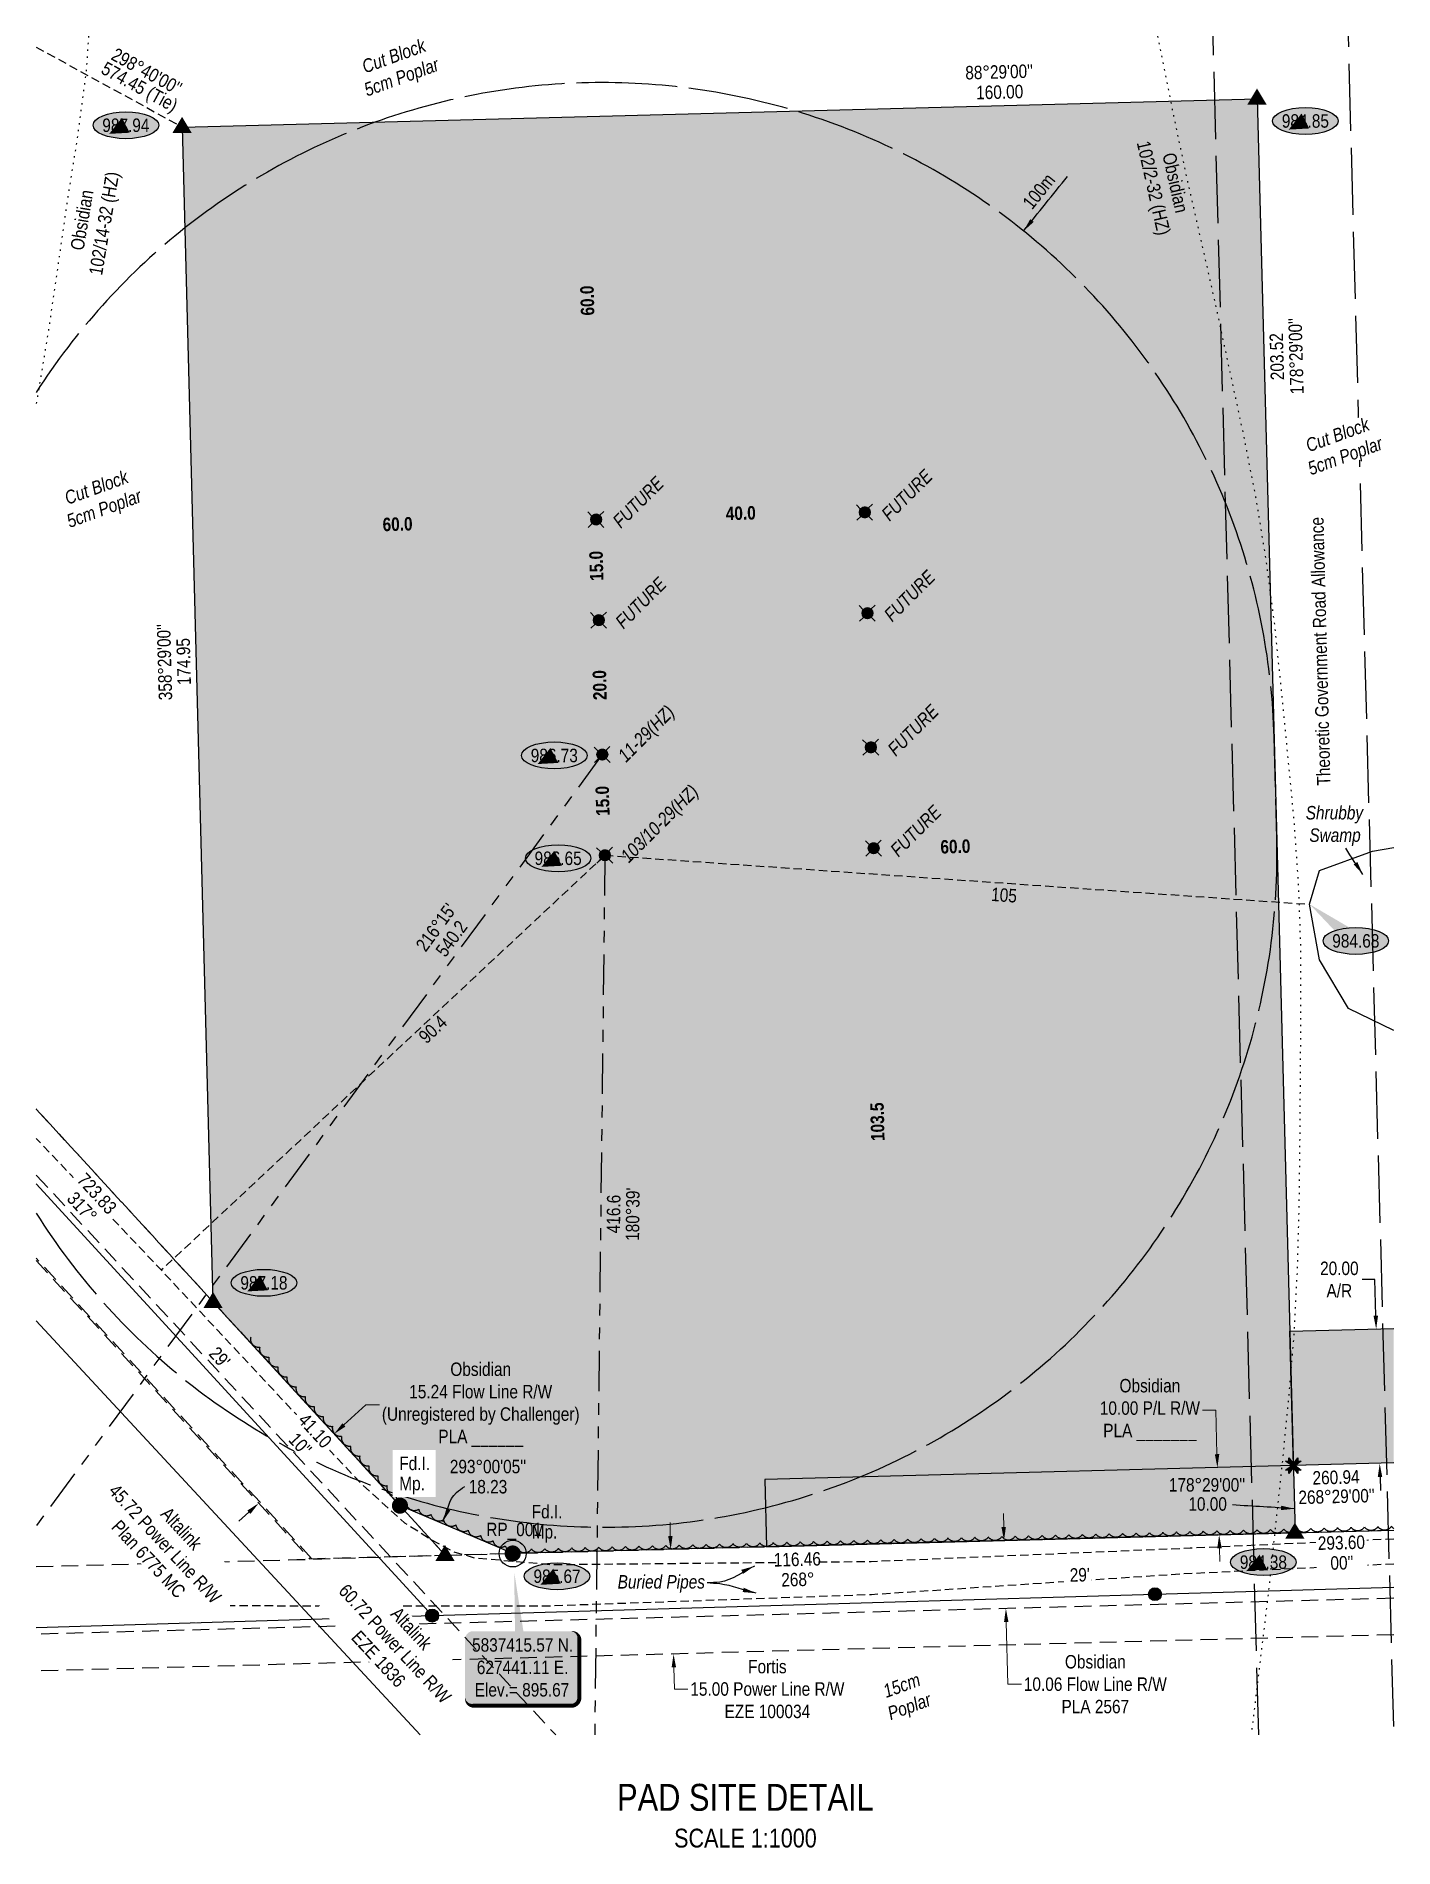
# Model space of a CAD drawing. Extents: x 623573 to 630850, y 5829278 to 5839468.
# Drawn here: x 624971 to 625980, y 5836724 to 5838072 of the extents above; entities that cross this region are included whole.
import ezdxf
from ezdxf.enums import TextEntityAlignment as Align

# ---------------------------------------------------------------- set-up
doc = ezdxf.new("R2010")
doc.units = 0
doc.header["$LTSCALE"] = 5
doc.header["$PDSIZE"] = 0.5
for name, pattern in [('0', [1, 1, 0]), ('foc-BUFFER', [16.75, 15, -1.75]), ('foc-DOT', [1, 0.2, -0.8]), ('foc-DRILLPATH', [14.75, 6, -1.75, 1.75, -1.75, 1.75, -1.75]), ('foc-FLOWLINE', [3.75, 2.5, -1.25]), ('foc-TIELINE', [1.875, 1.25, -0.625]), ('foc-UNSURVEYED', [12.5, 10, -2.5]), ('POWERLINE5', [7.8, 2.4, -0.6, 0.6, -0.6, 0.6, -0.6, 2.4]), ('UG_PIPE', [1.875, 1.25, -0.625])]:
    doc.linetypes.add(name, pattern=pattern)
doc.layers.get('Defpoints').update_dxf_attribs({"color": 9})
for name, color, linetype in [('35', 37, 'Continuous'), ('ABADATA-DRILL-T', 8, 'Continuous'), ('AS-DRILL', 8, 'foc-DOT'), ('AS-PIPE-UG', 44, 'UG_PIPE'), ('AS-PIPE-UG-T', 44, 'Continuous'), ('AS-POWER', 104, 'foc-POWER'), ('AS-POWER-EXISTING', 72, 'POWERLINE5'), ('AUX-BUFFER', 7, 'foc-BUFFER'), ('C-FLOWLINE', 13, 'foc-FLOWLINE'), ('C-RW', 13, 'Continuous'), ('DETAIL-T', 7, 'Continuous'), ('F-EZE', 190, 'foc-FLOWLINE'), ('F-RW', 190, 'Continuous'), ('L-BD', 7, 'Continuous'), ('L-MON', 1, 'Continuous'), ('L-ROAD-T', 7, 'Continuous'), ('L-TIE', 7, 'foc-TIELINE'), ('L-TIE-T', 7, 'Continuous'), ('L-USEC', 7, 'foc-UNSURVEYED'), ('P-ELEVATION', 7, 'Continuous'), ('P-PDRILLPATH', 12, 'foc-DRILLPATH'), ('P-PROPOSED', 10, 'Continuous'), ('P-PROPOSED-H', 21, 'Continuous'), ('P-TXT', 4, 'Continuous'), ('T-BUSH', 110, '0'), ('T-BUSH-T', 110, 'Continuous'), ('T-TIE', 201, 'foc-TIELINE'), ('WETLAND', 143, 'Continuous'), ('WETLAND-T', 146, 'Continuous')]:
    doc.layers.add(name, color=color, linetype=linetype)
for name, color, linetype, lineweight in [('C-AR-T', 13, 'Continuous', 9), ('C-RW-T', 13, 'Continuous', 9), ('F-EZE-T', 190, 'Continuous', 9), ('T-TIE-T', 201, 'Continuous', 18)]:
    doc.layers.add(name, color=color, linetype=linetype, lineweight=lineweight)
doc.styles.add('100L', font='ARIALN.TTF', dxfattribs={"height": 11})
doc.styles.add('80', font='ARIALN.TTF', dxfattribs={"height": 10})
doc.styles.add('80CG', font='ARIALN.TTF', dxfattribs={"height": 10})
doc.styles.add('80L', font='ARIALN.TTF', dxfattribs={"height": 10})
doc.styles.add('80LS', font='ARIALNI.TTF', dxfattribs={"height": 10})
doc.styles.add('foc-LtypeFont', font='ARIALN.TTF', dxfattribs={"height": 7.35})
doc.linetypes.add('foc-POWER', pattern='A,6,-1,["P",foc-LtypeFont,S=0.2,R=0,X=-0.625,Y=-0.75],-1.24,4', length=12.24)
doc.dimstyles.new('CG2011', dxfattribs={"dimscale": 5, "dimtxt": 9, "dimasz": 2, "dimexe": 0.2, "dimexo": 0.0625, "dimgap": 0.5, "dimtad": 0, "dimtih": 1, "dimtoh": 1, "dimzin": 0, "dimdsep": 46, "dimtxsty": '80CG', "dimcen": 0.1, "dimse1": 1, "dimse2": 1, "dimclrd": 256, "dimclrt": 256, "dimaunit": 1, "dimadec": 4, "dimazin": 0, "dimtfac": 0.06, "dimtofl": 0, "dimtmove": 0, "dimatfit": 1, "dimfxl": 0.2, "dimtolj": 1, "dimtzin": 0, "dimlwd": -1, "dimarcsym": 0})
doc.dimstyles.new('Compass 5 000', dxfattribs={"dimscale": 5, "dimtxt": 9, "dimasz": 2, "dimexe": 0.2, "dimexo": 0.0625, "dimgap": 0.5, "dimtad": 0, "dimtih": 1, "dimtoh": 1, "dimzin": 0, "dimdsep": 46, "dimtxsty": '80CG', "dimcen": 0.1, "dimse1": 1, "dimse2": 1, "dimclrd": 256, "dimclrt": 256, "dimaunit": 1, "dimadec": 4, "dimazin": 0, "dimtfac": 0.06, "dimtofl": 0, "dimtmove": 0, "dimatfit": 1, "dimfxl": 0.2, "dimtolj": 1, "dimtzin": 0, "dimlwd": -1, "dimarcsym": 0})

msp = doc.modelspace()

# ---------------------------------------------------------------- texts
at = {"layer": '35', "color": 3, "style": '80'}
msp.add_attdef('RP_001', (625305.25, 5836955.967), 'RP', height=9.9965, dxfattribs=at)
at = {"layer": 'ABADATA-DRILL-T', "char_height": 9.99649, "attachment_point": 1, "style": '80L'}
for s, width, insert, rotation in [('\\pi13.427;Obsidian\\P\\pi0.65901;102/2-32 (HZ)', 70.6729, (625814.832, 5837999.016), 282.656514), ('\\pi16.611;Obsidian\\P\\pi0.65859;102/14-32 (HZ)', 77.0409, (624993.066, 5837897.182), 80.483199)]:
    msp.add_mtext_dynamic_manual_height_columns(s, width=width, gutter_width=49.976, heights=[0], dxfattribs=dict(at, insert=insert, rotation=rotation))
at = {"layer": 'AUX-BUFFER', "insert": (625703.336, 5837948.433), "char_height": 9.9965, "attachment_point": 1, "rotation": 51.185743, "style": '80L'}
msp.add_mtext_dynamic_manual_height_columns('100m', width=6.84691, gutter_width=45, heights=[0], dxfattribs=at)
at = {"layer": 'DETAIL-T', "color": 3, "insert": (625497.98, 5836747.921), "char_height": 19.99297, "width": 217.03186, "attachment_point": 5, "style": '80CG'}
msp.add_mtext('PAD SITE DETAIL\\P{\\H0.7x;SCALE 1:1000}', dxfattribs=at)
at = {"layer": 'L-BD', "color": 5, "style": '80L'}
for s, height, rotation, p in [("88°29'00''", 9.9965, 1.5129, (625686.687, 5838045.236)), ('160.00', 9.9965, 1.5129, (625687.083, 5838030.247)), ("178°29'00''", 9.99649, 91.512, (625907.457, 5837833.788)), ('203.52', 9.9965, 91.512, (625893.217, 5837833.412)), ("358°29'00''", 9.99649, 91.5092, (625065.923, 5837606.158)), ('174.95', 9.9965, 91.5092, (625080.163, 5837606.533)), ("216°15'", 9.9965, 53.7357, (625267.857, 5837408.943)), ('540.2', 9.9965, 53.7357, (625279.343, 5837400.517)), ('416.6', 9.9965, 89.3359, (625399.875, 5837195.6)), ("180°39'", 9.9965, 89.3359, (625414.119, 5837195.435))]:
    msp.add_text(s, height=height, rotation=rotation, dxfattribs=at).set_placement(p, align=Align.MIDDLE)
at = {"layer": 'L-BD', "style": '80L'}
for s, height, p in [("178°29'00''", 9.99649, (625841.277, 5836994.138)), ('10.00', 9.9965, (625841.732, 5836979.9))]:
    msp.add_text(s, height=height, dxfattribs=at).set_placement(p, align=Align.MIDDLE)
at = {"layer": 'L-BD', "color": 3, "char_height": 9.99711, "attachment_point": 1, "style": '80L'}
for s, insert, rotation in [('{\\fArial Narrow|b1|i0|c0|p34;60.0}', (625375.639, 5837863.849), 91.507778), ('{\\fArial Narrow|b1|i0|c0|p34;40.0}', (625483.218, 5837721.695), 1.50834), ('{\\fArial Narrow|b1|i0|c0|p34;60.0}', (625227.972, 5837713.511), 1.614648), ('{\\fArial Narrow|b1|i0|c0|p34;15.0}', (625382.377, 5837666.478), 91.507778), ('{\\fArial Narrow|b1|i0|c0|p34;20.0}', (625384.86, 5837577.779), 91.507778), ('{\\fArial Narrow|b1|i0|c0|p34;15.0}', (625387.002, 5837491.628), 91.507778), ('{\\fArial Narrow|b1|i0|c0|p34;60.0}', (625642.833, 5837473.696), 1.614648), ('{\\fArial Narrow|b1|i0|c0|p34;103.5}', (625591.486, 5837249.771), 91.507778)]:
    msp.add_mtext_dynamic_manual_height_columns(s, width=21.83312, gutter_width=50, heights=[0], dxfattribs=dict(at, insert=insert, rotation=rotation))
at = {"layer": 'L-BD', "insert": (625306.502, 5837012.749), "char_height": 9.99649, "width": 56.23013, "attachment_point": 2, "line_spacing_factor": 0.9, "style": '80L', "bg_fill": 1, "box_fill_scale": 1.15, "bg_fill_color": 21, "bg_fill_transparency": 0}
msp.add_mtext("293°00'05'' 18.23", dxfattribs=at)
at = {"layer": 'L-MON', "insert": (625339.021, 5836979.202), "char_height": 9.9965, "attachment_point": 1, "line_spacing_factor": 0.9, "style": '80L', "bg_fill": 1, "box_fill_scale": 1.15, "bg_fill_color": 21, "bg_fill_transparency": 0}
msp.add_mtext_dynamic_manual_height_columns('Fd.I. \\PMp.', width=22.04407, gutter_width=49.985, heights=[0], dxfattribs=at)
at = {"layer": 'L-ROAD-T', "style": '80L'}
msp.add_text('Theoretic Government Road Allowance', height=9.99649, rotation=91.521756, dxfattribs=at).set_placement((625925.536, 5837614.204), align=Align.MIDDLE_CENTER)
at = {"layer": 'L-TIE-T', "style": '80L'}
for s, p in [("298°40'00''", (625052.728, 5838045.616)), ('574.45 (Tie)', (625046.845, 5838033.047))]:
    msp.add_text(s, height=9.99649, rotation=331.335463, dxfattribs=at).set_placement(p, align=Align.MIDDLE)
at = {"layer": 'P-TXT', "char_height": 9.99422, "attachment_point": 1, "rotation": 45, "style": '100L'}
for insert in [(625598.101, 5837717.585), (625398.251, 5837712.305), (625400.231, 5837637.375), (625600.106, 5837642.59), (625604.726, 5837467.755)]:
    msp.add_mtext_dynamic_manual_height_columns('{\\fArial Narrow|b0|i1|c0|p34;FUTURE}', width=47.03757, gutter_width=55, heights=[0], dxfattribs=dict(at, insert=insert))
at = {"layer": 'P-TXT', "char_height": 9.99422, "attachment_point": 1, "rotation": 45, "style": '100L', "bg_fill": 1, "box_fill_scale": 1.15, "bg_fill_color": 21, "bg_fill_transparency": 0}
for s, width, insert in [('{\\fArial Narrow|b0|i1|c0|p34;11-29(HZ)}', 45.21742, (625402.107, 5837538.172)), ('{\\fArial Narrow|b0|i1|c0|p34;FUTURE}', 47.03757, (625602.726, 5837542.68)), ('{\\fArial Narrow|b0|i1|c0|p34;103/10-29(HZ)}', 45.21742, (625404.132, 5837463.342))]:
    msp.add_mtext_dynamic_manual_height_columns(s, width=width, gutter_width=55, heights=[0], dxfattribs=dict(at, insert=insert))
at = {"layer": 'T-BUSH-T', "attachment_point": 2, "rotation": 20, "style": '80LS'}
for s, insert, char_height, width in [('{\\C48;Cut Block}\\P5cm Poplar', (625234.722, 5838061.813), 9.99649, 59.01514), ('15cm \\PPoplar', (625612.456, 5836849.735), 9.9965, 34.19439)]:
    msp.add_mtext(s, dxfattribs=dict(at, insert=insert, char_height=char_height, width=width))
at = {"layer": 'T-TIE-T', "style": '80L'}
for s, rotation, p in [('105', 356.017293, (625690.361, 5837432.872)), ('90.4', 43.090571, (625265.475, 5837333.013))]:
    msp.add_text(s, height=9.9965, rotation=rotation, dxfattribs=at).set_placement(p, align=Align.MIDDLE)
at = {"layer": 'WETLAND-T', "insert": (625914.629, 5837499.132), "char_height": 10, "attachment_point": 1, "style": '80L'}
msp.add_mtext_dynamic_manual_height_columns('\\pi0.056821;{\\fArial Narrow|b0|i1|c0|p34;Shrubby\\P\\pi2.7649;Swamp}', width=42.6648, gutter_width=50, heights=[0], dxfattribs=at)

# ---------------------------------------------------------------- blocks, each defined once
blk = doc.blocks.new('*U76')
h = blk.add_hatch(color=254)
edge = h.paths.add_edge_path()
edge.add_line((-36.5, -28.5), (36.5, -28.5))
edge.add_arc((36.5, -22.5), 6, 270, 360)
edge.add_line((42.5, -22.5), (42.5, 21))
edge.add_arc((36.5, 21), 6, 0, 90)
edge.add_line((36.5, 27), (-36.5, 27))
edge.add_arc((-36.5, 21), 6, 90, 180)
edge.add_line((-42.5, 21), (-42.5, -22.5))
edge.add_arc((-36.5, -22.5), 6, 180, 270)
at = {"color": 1, "flags": 128}
blk.add_lwpolyline([(-6, 71.4, 0, 10, 0), (0, 0, 5, 5, 0)], format="xyseb", dxfattribs=at)
blk.add_lwpolyline([(-36.5, -28.5, 3, 3, 0), (36.5, -28.5, 3, 3, 0.414214), (42.5, -22.5, 3, 3, 0), (42.5, 21, 3, 0, 0.414214), (36.5, 27, 0, 0, 0), (-36.5, 27, 0, 0, 0.414214), (-42.5, 21, 0, 0, 0), (-42.5, -22.5, 0, 3, 0.414214)], format="xyseb", close=True, dxfattribs=at)
at = {"color": 1, "style": '80'}
blk.add_attdef('ENTER_TEXT_001', (-36, -5), '', height=10, dxfattribs=at)
blk = doc.blocks.new('POWERPOLE')
h = blk.add_hatch(color=255)
edge = h.paths.add_edge_path()
edge.add_arc((0, 0), 0.96, 0, 360)
at = {"linetype": 'Continuous'}
for p, q in [((0.68, -0.68), (-0.68, 0.68)), ((-0.68, -0.68), (0.68, 0.68))]:
    blk.add_line(p, q, dxfattribs=at)
blk.add_circle((0, 0), 0.96, dxfattribs=at)
blk = doc.blocks.new('fdia')
at = {"color": 255, "const_width": 1}
blk.add_lwpolyline([(-0.5, 0, 1), (0.5, 0, 1)], format="xyb", close=True, dxfattribs=at)
blk = doc.blocks.new('Fdiaa')
blk.add_blockref('fdia', (0, 0))
blk = doc.blocks.new('fdib')
at = {"color": 1, "const_width": 1.6}
blk.add_lwpolyline([(-0.4, 0, 1), (0.4, 0, 1)], format="xyb", close=True, dxfattribs=at)
at = {"color": 1}
blk.add_circle((0, 0), 0.8, dxfattribs=at)
blk = doc.blocks.new('Fdibb')
blk.add_blockref('fdib', (0, 0))
blk = doc.blocks.new('fdicc')
for name in ['Fdibb', 'Fdiaa']:
    blk.add_blockref(name, (0, 0))
blk = doc.blocks.new('FDI')
blk.add_blockref('fdicc', (0, 0))
blk = doc.blocks.new('TRIA')
blk.add_hatch(color=255).paths.add_polyline_path([(-0.04, 1.52), (-1.47, -0.87), (1.39, -0.87)])
blk = doc.blocks.new('TRIAA')
blk.add_blockref('TRIA', (0, 0))
blk = doc.blocks.new('TRIB')
at = {"color": 1}
blk.add_lwpolyline([(-1.12, -0.67), (-0.04, 1.13), (1.04, -0.67)], close=True, dxfattribs=at)
blk = doc.blocks.new('TRIBB')
blk.add_blockref('TRIB', (0, 0))
blk = doc.blocks.new('TRICC')
for name in ['TRIAA', 'TRIBB']:
    blk.add_blockref(name, (0, 0))
blk = doc.blocks.new('plspike')
blk.add_blockref('TRICC', (0, 0))
blk = doc.blocks.new('STRIA')
blk.add_hatch(color=255).paths.add_polyline_path([(-0.04, 1.52), (-1.47, -0.87), (1.39, -0.87)])
blk = doc.blocks.new('STRIAA')
blk.add_blockref('STRIA', (0, 0))
blk = doc.blocks.new('STRIB')
at = {"color": 1}
blk.add_solid([(-1.12, -0.67), (-0.04, 1.13), (1.04, -0.67)], dxfattribs=at)
blk = doc.blocks.new('STRIBB')
blk.add_blockref('STRIB', (0, 0))
blk = doc.blocks.new('STRICC')
for name in ['STRIAA', 'STRIBB']:
    blk.add_blockref(name, (0, 0))
blk = doc.blocks.new('fdspike')
blk.add_blockref('STRICC', (0, 0))
blk = doc.blocks.new('WC')
at = {"layer": 'L-MON'}
h = blk.add_hatch(color=255, dxfattribs=at)
h.dxf.hatch_style = 1
edge = h.paths.add_edge_path()
edge.add_arc((0, 0), 0.9, 0, 360)
at = {"layer": 'L-MON', "color": 240, "flags": 128}
for points in [[(-0.62, 0.5), (-1.23, 1.12)], [(0.52, 0.61), (1.13, 1.21)], [(-1.18, -1.18), (-0.56, -0.57)], [(1.16, -1.18), (0.56, -0.57)]]:
    blk.add_lwpolyline(points, dxfattribs=at)
at = {"layer": 'L-MON', "color": 240}
for radius in [0.8, 0.373]:
    blk.add_circle((0, 0), radius, dxfattribs=at)
blk = doc.blocks.new('*D91')
at = {"layer": 'C-AR-T', "transparency": 16777216}
for p, q in [((625690.1, 5836962.7), (625689.8, 5836972.7)), ((625691.9, 5836892.1), (625693.2, 5836845.8)), ((625693.2, 5836845.8), (625703.2, 5836845.8))]:
    blk.add_line(p, q, dxfattribs=at)
for points in [[(625691.7, 5836962.8), (625688.4, 5836962.7), (625690.3, 5836952.7)], [(625693.6, 5836892.2), (625690.3, 5836892.1), (625691.7, 5836902.1)]]:
    blk.add_solid(points, dxfattribs=at)
at = {"layer": 'Defpoints', "color": 0, "transparency": 16777216}
for p in [(625787.7, 5836955.3), (625691.7, 5836902.1), (625789, 5836904.7)]:
    blk.add_point(p, dxfattribs=at)
at = {"layer": 'C-AR-T', "transparency": 16777216, "insert": (625758.2, 5836845.8), "char_height": 10, "attachment_point": 5, "style": '80CG'}
blk.add_mtext('\\A1;Obsidian\\P10.06 Flow Line R/W\\PPLA 2567', dxfattribs=at)
blk = doc.blocks.new('*D92')
at = {"layer": 'Defpoints', "color": 0, "transparency": 16777216}
for p in [(625547.2, 5836948.9), (625549.3, 5836871.1), (625444.5, 5836868.3)]:
    blk.add_point(p, dxfattribs=at)
at = {"layer": 'F-EZE-T', "transparency": 16777216}
for p, q in [((625442.1, 5836956.1), (625441.9, 5836966.1)), ((625444.7, 5836858.3), (625445.2, 5836842.2)), ((625445.2, 5836842.2), (625455.2, 5836842.2))]:
    blk.add_line(p, q, dxfattribs=at)
for points in [[(625443.8, 5836956.2), (625440.5, 5836956.1), (625442.4, 5836946.1)], [(625446.4, 5836858.4), (625443.1, 5836858.3), (625444.5, 5836868.3)]]:
    blk.add_solid(points, dxfattribs=at)
at = {"layer": 'F-EZE-T', "transparency": 16777216, "insert": (625514.3, 5836842.2), "char_height": 10, "attachment_point": 5, "style": '80CG'}
blk.add_mtext('\\A1;Fortis\\P15.00 Power Line R/W\\PEZE 100034', dxfattribs=at)
blk = doc.blocks.new('*D93')
at = {"layer": 'C-RW-T', "transparency": 16777216}
for p, q in [((625199.4, 5837038.8), (625215.7, 5837053.7)), ((625215.7, 5837053.7), (625225.7, 5837053.7)), ((625128.6, 5836973.7), (625121.3, 5836967))]:
    blk.add_line(p, q, dxfattribs=at)
for points in [[(625198.3, 5837040), (625200.5, 5837037.5), (625192.1, 5837032)], [(625127.5, 5836975), (625129.8, 5836972.5), (625136, 5836980.5)]]:
    blk.add_solid(points, dxfattribs=at)
at = {"layer": 'Defpoints', "color": 0, "transparency": 16777216}
for p in [(625192.1, 5837032), (625197.5, 5837026), (625141.5, 5836974.6)]:
    blk.add_point(p, dxfattribs=at)
at = {"layer": 'C-RW-T', "transparency": 16777216, "insert": (625301.1, 5837053.7), "char_height": 10, "attachment_point": 5, "style": '80CG'}
blk.add_mtext('\\A1;Obsidian\\P15.24 Flow Line R/W\\P(Unregistered by Challenger)\\PPLA ______', dxfattribs=at)
blk = doc.blocks.new('*D94')
at = {"layer": 'Defpoints', "color": 0, "transparency": 16777216}
for p in [(625924.1, 5837108.9), (625967.1, 5837110), (625926.7, 5837008.9)]:
    blk.add_point(p, dxfattribs=at)
at = {"layer": 'P-TXT', "transparency": 16777216}
for p, q in [((625966.1, 5837146.8), (625956.1, 5837146.8)), ((625966.8, 5837120), (625966.1, 5837146.8)), ((625970, 5837000), (625970.2, 5836990))]:
    blk.add_line(p, q, dxfattribs=at)
for points in [[(625968.5, 5837120.1), (625965.1, 5837120), (625967.1, 5837110)], [(625971.6, 5837000.1), (625968.3, 5837000), (625969.7, 5837010)]]:
    blk.add_solid(points, dxfattribs=at)
at = {"layer": 'P-TXT', "transparency": 16777216, "insert": (625939.7, 5837146.8), "char_height": 10, "attachment_point": 5, "style": '80CG', "bg_fill": 3, "box_fill_scale": 1.1, "bg_fill_color": 256, "bg_fill_true_color": 13158600, "bg_fill_transparency": 0}
blk.add_mtext('\\A1;20.00 \\PA/R', dxfattribs=at)
blk = doc.blocks.new('we')
at = {"layer": 'P-ELEVATION'}
h = blk.add_hatch(color=111, dxfattribs=at)
h.dxf.hatch_style = 1
edge = h.paths.add_edge_path()
edge.add_ellipse((0, 0), major_axis=(-24.4, 0), ratio=0.410256, start_angle=0, end_angle=360)
at = {"layer": 'P-ELEVATION', "color": 7, "flags": 128}
blk.add_lwpolyline([(0, 0, 12.5, 0, 0), (-12.4, -6.4, 0, 0, 0)], format="xyseb", dxfattribs=at)
at = {"layer": 'P-ELEVATION', "color": 7}
blk.add_ellipse((0, 0), major_axis=(-24.4, 0), ratio=0.410256, dxfattribs=at)
at = {"layer": 'P-ELEVATION', "style": '80'}
blk.add_attdef('ELEVATION', text='', height=10, dxfattribs=at).set_placement((0, 0), align=Align.MIDDLE_CENTER)
blk = doc.blocks.new('*U95')
at = {"layer": 'P-ELEVATION'}
h = blk.add_hatch(color=111, dxfattribs=at)
h.dxf.hatch_style = 1
edge = h.paths.add_edge_path()
edge.add_ellipse((0, 0), major_axis=(-24.4, 0), ratio=0.410256, start_angle=0, end_angle=360)
at = {"layer": 'P-ELEVATION', "color": 7, "flags": 128}
blk.add_lwpolyline([(0, 0, 12.5, 0, 0), (-34.3, 27.2, 0, 0, 0)], format="xyseb", dxfattribs=at)
at = {"layer": 'P-ELEVATION', "color": 7}
blk.add_ellipse((0, 0), major_axis=(-24.4, 0), ratio=0.410256, dxfattribs=at)
at = {"layer": 'P-ELEVATION', "style": '80'}
blk.add_attdef('ELEVATION', text='', height=10, dxfattribs=at).set_placement((0, 0), align=Align.MIDDLE_CENTER)
blk = doc.blocks.new('*D99')
at = {"layer": 'C-RW-T', "transparency": 16777216}
for p, q in [((625847.9, 5837049.8), (625837.9, 5837049.8)), ((625848.7, 5837016.9), (625847.9, 5837049.8)), ((625850.6, 5836947), (625850.8, 5836937))]:
    blk.add_line(p, q, dxfattribs=at)
for points in [[(625850.4, 5837017), (625847.1, 5837016.9), (625849, 5837006.9)], [(625852.2, 5836947), (625848.9, 5836946.9), (625850.3, 5836957)]]:
    blk.add_solid(points, dxfattribs=at)
at = {"layer": 'Defpoints', "color": 0, "transparency": 16777216}
for p in [(625849, 5837006.9), (625849.8, 5837006.9), (625851.1, 5836957)]:
    blk.add_point(p, dxfattribs=at)
at = {"layer": 'C-RW-T', "transparency": 16777216, "insert": (625798.8, 5837049.8), "char_height": 10, "attachment_point": 5, "style": '80CG'}
blk.add_mtext('\\A1;\\A1;Obsidian\\P10.00 P/L R/W\\PPLA _______', dxfattribs=at)
blk = doc.blocks.new('TEMP')
h = blk.add_hatch(color=255)
h.dxf.hatch_style = 1
h.paths.add_polyline_path([(0, 0.25), (-0.67, 1.15), (-0.67, 0.67), (-1.15, 0.67), (-0.25, 0), (-1.15, -0.67), (-0.67, -0.67), (-0.67, -1.15), (0, -0.25), (0.67, -1.15), (0.67, -0.67), (1.15, -0.67), (0.25, 0), (1.15, 0.67), (0.67, 0.67), (0.67, 1.15)])
h.paths.add_polyline_path([(0.57, 0.85), (0.57, 0.57), (0.85, 0.57), (0.08, 0), (0.85, -0.57), (0.57, -0.57), (0.57, -0.85), (0, -0.08), (-0.57, -0.85), (-0.57, -0.57), (-0.85, -0.57), (-0.08, 0), (-0.85, 0.57), (-0.57, 0.57), (-0.57, 0.85), (0, 0.08)], flags=16)
h = blk.add_hatch(color=1)
h.dxf.hatch_style = 1
h.paths.add_polyline_path([(0, 0.08), (-0.57, 0.85), (-0.57, 0.57), (-0.85, 0.57), (-0.08, 0), (-0.85, -0.57), (-0.57, -0.57), (-0.57, -0.85), (0, -0.08), (0.57, -0.85), (0.57, -0.57), (0.85, -0.57), (0.08, 0), (0.85, 0.57), (0.57, 0.57), (0.57, 0.85)])
at = {"color": 1}
for p, q in [((-0.08, 0), (0.08, 0)), ((0, 0.08), (0, -0.08))]:
    blk.add_line(p, q, dxfattribs=at)
at = {"color": 255, "flags": 128}
blk.add_lwpolyline([(-0.25, 0), (-1.15, 0.67), (-0.67, 0.67), (-0.67, 1.15), (0, 0.25), (0.67, 1.15), (0.67, 0.67), (1.15, 0.67), (0.25, 0), (1.15, -0.67), (0.67, -0.67), (0.67, -1.15), (0, -0.25), (-0.67, -1.15), (-0.67, -0.67), (-1.15, -0.67)], close=True, dxfattribs=at)
at = {"color": 1, "flags": 128}
blk.add_lwpolyline([(-0.08, 0), (-0.85, 0.57), (-0.57, 0.57), (-0.57, 0.85), (0, 0.08), (0.57, 0.85), (0.57, 0.57), (0.85, 0.57), (0.08, 0), (0.85, -0.57), (0.57, -0.57), (0.57, -0.85), (0, -0.08), (-0.57, -0.85), (-0.57, -0.57), (-0.85, -0.57)], close=True, dxfattribs=at)

# ---------------------------------------------------------------- dimensions: what is measured, and where the dimension line sits
at = {"layer": 'C-RW-T'}
dim = msp.add_linear_dim(base=(625848.987, 5837006.926), p1=(625851.099, 5836956.979), p2=(625849.777, 5837006.947), angle=91.514913, text='\\A1;Obsidian\\P10.00 P/L R/W\\PPLA _______', dimstyle='Compass 5 000', dxfattribs=at)
dim.commit()
dim.dimension.update_dxf_attribs({"geometry": '*D99', "text_midpoint": (625798.766, 5837049.828), "dimtype": 161})

# ---------------------------------------------------------------- hatches: boundary and pattern name
at = {"layer": 'P-PROPOSED-H'}
h = msp.add_hatch(color=256, dxfattribs=at)
h.dxf.hatch_style = 1
h.paths.add_polyline_path([(625079.187, 5838004.191), (625878.652, 5838025.306), (625906.812, 5836958.466), (625324.902, 5836943.061), (625241.052, 5836978.656), (625102.217, 5837130.046)])
h = msp.add_hatch(color=256, dxfattribs=at)
h.dxf.hatch_style = 1
h.paths.add_polyline_path([(625980.171, 5837010.396), (625980.171, 5837110.395), (625902.855, 5837108.351), (625905.493, 5837008.421)])

# ---------------------------------------------------------------- linework, layer by layer
at = {"layer": '35', "color": 3}
msp.add_circle((625324.902, 5836943.061), 9.996, dxfattribs=at)
at = {"layer": 'AS-DRILL', "flags": 128}
for points in [[(625009.408, 5838071.756), (625007.683, 5838046.23), (625001.039, 5837996.239), (624993.218, 5837947.267), (624986.414, 5837899.573), (624979.411, 5837851.824), (624971.375, 5837803.397), (624970.526, 5837798.424)], [(625804.527, 5838071.756), (625807.145, 5838058.772), (625816.535, 5838011.501), (625826.57, 5837964.398), (625837.303, 5837917.413), (625847.887, 5837870.373), (625857.974, 5837823.221), (625868.109, 5837776.12), (625877.45, 5837728.798), (625885.199, 5837681.184), (625891.501, 5837633.383), (625896.355, 5837585.494), (625901.113, 5837537.452), (625905.77, 5837489.457), (625909.13, 5837441.328), (625910.84, 5837393.207), (625910.898, 5837345.091), (625910.511, 5837296.815), (625910.172, 5837248.59), (625909.603, 5837201.509), (625908.314, 5837153.309), (625905.818, 5837105.327), (625901.728, 5837057.103), (625897.353, 5837012.124), (625886.785, 5836913.263), (625875.235, 5836817.528), (625874.157, 5836808.13)]]:
    msp.add_lwpolyline(points, dxfattribs=at)
at = {"layer": 'AS-PIPE-UG', "flags": 128}
for points in [[(625980.171, 5836953.849), (625828.637, 5836946.951), (625591.457, 5836936.941), (625353.902, 5836934.586), (625296.692, 5836939.621), (625281.007, 5836944.301), (625264.687, 5836953.031), (625244.747, 5836965.551), (625212.062, 5836995.086), (625061.792, 5837155.721), (624970.526, 5837251.855)], [(625980.171, 5836935.235), (625823.462, 5836927.801), (625591.697, 5836912.401), (625348.462, 5836903.831), (625114.652, 5836904.041)]]:
    msp.add_lwpolyline(points, dxfattribs=at)
at = {"layer": 'AS-POWER', "flags": 128}
for points in [[(624970.526, 5837218.166), (625264.957, 5836896.891)], [(624970.526, 5836887.989), (625264.957, 5836896.891), (625802.572, 5836912.806), (625980.171, 5836918.104)]]:
    msp.add_lwpolyline(points, dxfattribs=at)
at = {"layer": 'AUX-BUFFER', "color": 251, "linetype": 'foc-BUFFER', "flags": 128}
msp.add_lwpolyline([(624970.526, 5837196.143, 0.76231526), (625893.13, 5837475.364), (625891.2, 5837550.274, 0.73935878), (624970.526, 5837806.79, 0.73935878)], format="xyb", dxfattribs=at)
at = {"layer": 'C-FLOWLINE', "flags": 128}
for points in [[(625274.783, 5836941.863), (624970.526, 5837273.738)], [(624970.526, 5837161.018), (625173.876, 5836939.209), (625274.722, 5836941.861)], [(624970.526, 5836933.346), (625134.206, 5836937.698), (625274.722, 5836941.861), (625980.171, 5836960.421)], [(625980.171, 5836909.798), (625889.09, 5836907.378), (625179.777, 5836888.549), (624970.526, 5836883.007)]]:
    msp.add_lwpolyline(points, dxfattribs=at)
at = {"layer": 'C-RW', "flags": 128}
msp.add_lwpolyline([(625980.171, 5837010.396), (625512.42, 5836998.025), (625513.743, 5836948.06), (625980.171, 5836960.401)], dxfattribs=at)
at = {"layer": 'F-EZE', "flags": 128}
for points in [[(624970.526, 5837273.695), (625274.722, 5836941.861), (625887.273, 5836958.094), (625980.171, 5836960.445)], [(624970.526, 5837224.57), (625356.861, 5836808.13)], [(624970.526, 5836933.385), (625175.819, 5836938.8), (624970.526, 5837162.745)], [(625980.171, 5836882.641), (625889.363, 5836880.219), (625204.488, 5836861.93), (624970.526, 5836855.686)]]:
    msp.add_lwpolyline(points, dxfattribs=at)
at = {"layer": 'F-RW', "flags": 128}
msp.add_lwpolyline([(625255.985, 5836808.13), (624970.526, 5837116.186)], dxfattribs=at)
at = {"layer": 'L-TIE'}
msp.add_line((624970.526, 5838063.594), (625079.187, 5838004.191), dxfattribs=at)
at = {"layer": 'L-USEC'}
for p, q in [((625879.699, 5836808.13), (625845.802, 5838071.756)), ((625980.171, 5836814.252), (625946.438, 5838071.756))]:
    msp.add_line(p, q, dxfattribs=at)
at = {"layer": 'P-PDRILLPATH', "flags": 128}
for points in [[(625391.542, 5837537.401), (624970.526, 5836963.509)], [(625393.472, 5837462.491), (625385.887, 5836808.13)]]:
    msp.add_lwpolyline(points, dxfattribs=at)
at = {"layer": 'P-PROPOSED', "flags": 128}
msp.add_lwpolyline([(625079.187, 5838004.191), (625878.652, 5838025.306), (625906.812, 5836958.466), (625324.902, 5836943.061), (625241.052, 5836978.656), (625102.217, 5837130.046)], close=True, dxfattribs=at)
msp.add_lwpolyline([(625980.171, 5837010.396), (625905.493, 5837008.421), (625902.855, 5837108.351), (625980.171, 5837110.395)], dxfattribs=at)
at = {"layer": 'T-BUSH', "flags": 128}
msp.add_lwpolyline([(625130.012, 5837103.946, 0.52056705), (625136.775, 5837096.585, 0.52056705), (625143.538, 5837089.224, 0.52056705), (625150.301, 5837081.862, 0.52056705), (625157.065, 5837074.501, 0.52056705), (625163.828, 5837067.14, 0.52056705), (625170.591, 5837059.779, 0.52056705), (625177.355, 5837052.417, 0.52056705), (625184.118, 5837045.056, 0.52056705), (625190.881, 5837037.695, 0.52056705), (625197.644, 5837030.334, 0.52056705), (625204.408, 5837022.973, 0.52056705), (625211.171, 5837015.611, 0.52056705), (625217.934, 5837008.25, 0.52056705), (625224.697, 5837000.889, 0.52056705), (625231.461, 5836993.528, 0.52056705), (625238.224, 5836986.166, 0.52056705), (625245.768, 5836979.912, 0.52056705), (625254.97, 5836976.006, 0.52056705), (625264.172, 5836972.099, 0.52056705), (625273.373, 5836968.193, 0.52056705), (625282.575, 5836964.287, 0.52056705), (625291.777, 5836960.381, 0.52056705), (625300.979, 5836956.475, 0.52056705), (625310.18, 5836952.568, 0.52056705), (625319.382, 5836948.662, 0.52056705), (625328.851, 5836946.166, 0.52056705), (625338.844, 5836946.43, 0.52056705), (625348.837, 5836946.694, 0.52056705), (625358.83, 5836946.958, 0.52056705), (625368.823, 5836947.223, 0.52056705), (625378.816, 5836947.487, 0.52056705), (625388.809, 5836947.751, 0.52056705), (625398.802, 5836948.016, 0.52056705), (625408.795, 5836948.28, 0.52056705), (625418.788, 5836948.544, 0.52056705), (625428.781, 5836948.809, 0.52056705), (625438.774, 5836949.073, 0.52056705), (625448.767, 5836949.337, 0.52056705), (625458.76, 5836949.602, 0.52056705), (625468.753, 5836949.866, 0.52056705), (625478.746, 5836950.13, 0.52056705), (625488.739, 5836950.394, 0.52056705), (625498.732, 5836950.659, 0.52056705), (625508.725, 5836950.923, 0.52056705), (625518.718, 5836951.187, 0.52056705), (625528.711, 5836951.452, 0.52056705), (625538.704, 5836951.716, 0.52056705), (625548.697, 5836951.98, 0.52056705), (625558.69, 5836952.245, 0.52056705), (625568.683, 5836952.509, 0.52056705), (625578.676, 5836952.773, 0.52056705), (625588.669, 5836953.038, 0.52056705), (625598.662, 5836953.302, 0.52056705), (625608.655, 5836953.566, 0.52056705), (625618.648, 5836953.83, 0.52056705), (625628.641, 5836954.095, 0.52056705), (625638.634, 5836954.359, 0.52056705), (625648.627, 5836954.623, 0.52056705), (625658.62, 5836954.888, 0.52056705), (625668.613, 5836955.152, 0.52056705), (625678.606, 5836955.416, 0.52056705), (625688.599, 5836955.681, 0.52056705), (625698.592, 5836955.945, 0.52056705), (625708.585, 5836956.209, 0.52056705), (625718.578, 5836956.473, 0.52056705), (625728.571, 5836956.738, 0.52056705), (625738.564, 5836957.002, 0.52056705), (625748.557, 5836957.266, 0.52056705), (625758.55, 5836957.531, 0.52056705), (625768.543, 5836957.795, 0.52056705), (625778.536, 5836958.059, 0.52056705), (625788.529, 5836958.324, 0.52056705), (625798.522, 5836958.588, 0.52056705), (625808.515, 5836958.852, 0.52056705), (625818.508, 5836959.117, 0.52056705), (625828.501, 5836959.381, 0.52056705), (625838.494, 5836959.645, 0.52056705), (625848.487, 5836959.909, 0.52056705), (625858.48, 5836960.174, 0.52056705), (625868.473, 5836960.438, 0.52056705), (625878.466, 5836960.702, 0.52056705), (625888.459, 5836960.967, 0.52056705), (625898.452, 5836961.231, 0.52056705), (625908.445, 5836961.495, 0.52056705), (625918.438, 5836961.76, 0.52056705), (625928.431, 5836962.024, 0.52056705), (625938.424, 5836962.288, 0.52056705), (625948.417, 5836962.552, 0.52056705), (625958.41, 5836962.817, 0.52056705), (625968.403, 5836963.081, 0.52056705), (625978.396, 5836963.345, 0.09912028), (625980.171, 5836961.737, 0.09912028)], format="xyb", dxfattribs=at)
at = {"layer": 'T-TIE'}
for q in [(625063.542, 5837153.85), (625917.624, 5837425.998)]:
    msp.add_line((625393.472, 5837462.491), q, dxfattribs=at)
at = {"layer": 'WETLAND'}
msp.add_lwpolyline([(625980.171, 5837332.119), (625946.442, 5837348.551), (625924.829, 5837384.573), (625917.624, 5837425.998), (625924.829, 5837451.213), (625964.452, 5837465.622), (625980.171, 5837468.137)], dxfattribs=at)

# ---------------------------------------------------------------- block references
at = {"layer": 'AS-POWER-EXISTING', "xscale": 4.998243250000003, "yscale": 4.998243250000003, "zscale": 4.998243250000003}
for p in [(625802.572, 5836912.806), (625264.957, 5836896.891)]:
    msp.add_blockref('POWERPOLE', p, dxfattribs=at)
at = {"layer": 'L-MON'}
for name, p, xscale, yscale, zscale in [('plspike', (625878.652, 5838025.306), 4.998243250000003, 4.998243250000003, 4.998243250000003), ('plspike', (625079.187, 5838004.191), 4.998243250000003, 4.998243250000003, 4.998243250000003), ('WC', (625586.742, 5837717.556), 4.998243250000003, 4.998243250000003, 4.998243250000003), ('WC', (625386.917, 5837712.256), 4.998243250000003, 4.998243250000003, 4.998243250000003), ('WC', (625388.922, 5837637.366), 4.998243250000003, 4.998243250000003, 4.998243250000003), ('WC', (625588.727, 5837642.566), 4.998243250000003, 4.998243250000003, 4.998243250000003), ('WC', (625591.317, 5837542.751), 4.998243250000003, 4.998243250000003, 4.998243250000003), ('WC', (625391.542, 5837537.401), 4.998243250000003, 4.998243250000003, 4.998243250000003), ('WC', (625393.472, 5837462.491), 4.998243250000003, 4.998243250000003, 4.998243250000003), ('WC', (625593.327, 5837467.731), 4.998243250000003, 4.998243250000003, 4.998243250000003), ('plspike', (625102.217, 5837130.046), 4.998243250000003, 4.998243250000003, 4.998243250000003), ('TEMP', (625905.493, 5837008.421), 4.99824325, 4.99824325, 4.99824325), ('FDI', (625241.052, 5836978.656), 4.998243250000003, 4.998243250000003, 4.998243250000003), ('plspike', (625906.812, 5836958.466), 4.998243250000003, 4.998243250000003, 4.998243250000003), ('FDI', (625324.902, 5836943.061), 4.998243250000003, 4.998243250000003, 4.998243250000003)]:
    msp.add_blockref(name, p, dxfattribs=dict(at, xscale=xscale, yscale=yscale, zscale=zscale))
at = {"layer": 'P-ELEVATION', "xscale": 0.9999433132955644, "yscale": 0.9999433132955644, "zscale": 0.9999433132955644}
for name, p, values in [('we', (625914.459, 5838008.715), {'ELEVATION': '984.85'}), ('we', (625037.185, 5838005.533), {'ELEVATION': '987.94'}), ('we', (625355.815, 5837536.731), {'ELEVATION': '986.73'}), ('we', (625358.688, 5837460.236), {'ELEVATION': '986.65'}), ('*U95', (625951.948, 5837398.791), {'ELEVATION': '984.68'}), ('we', (625139.867, 5837144.413), {'ELEVATION': '987.18'}), ('we', (625883.204, 5836936.652), {'ELEVATION': '984.38'}), ('we', (625357.866, 5836926.14), {'ELEVATION': '985.67'})]:
    msp.add_blockref(name, p, dxfattribs=at).add_auto_attribs(values)

msp.set_redraw_order([(e.dxf.handle, doc.entitydb.next_handle()) for e in msp.query("TEXT MTEXT ATTDEF DIMENSION ARC_DIMENSION")])  # texts and dimensions are drawn at this point

# ---------------------------------------------------------------- leaders
at = {"layer": 'AUX-BUFFER', "path_type": 1}
msp.add_leader([(625704.83, 5837926.855), (625737.523, 5837967.496)], dimstyle='CG2011', override={"dimasz": 2, "dimgap": 0.5, "dimtad": 0}, dxfattribs=at)
at = {"layer": 'L-BD', "path_type": 1}
for points in [[(625272.853, 5836966.81), (625283.024, 5836988.448), (625289.267, 5836992.876)], [(625906.339, 5836976.367), (625860.167, 5836979.165)]]:
    msp.add_leader(points, dimstyle='Compass 5 000', override={"dimgap": 0.5, "dimtad": 0}, dxfattribs=at)
at = {"layer": 'WETLAND-T', "path_type": 1}
msp.add_leader([(625957.206, 5837448.189), (625944.402, 5837467.646)], dimstyle='Compass 5 000', override={"dimgap": 0.5, "dimtad": 0}, dxfattribs=at)

# ---------------------------------------------------------------- next in the draw order: texts
at = {"layer": 'AS-PIPE-UG-T', "insert": (625435.405, 5836926.995), "char_height": 9.99649, "width": 77.46704, "attachment_point": 2, "style": '80LS', "bg_fill": 2}
msp.add_mtext('Buried Pipes', dxfattribs=at)
at = {"layer": 'F-EZE-T', "insert": (625237.294, 5836875.954), "char_height": 9.99649, "attachment_point": 5, "rotation": 312.85228, "style": '80CG', "bg_fill": 3, "box_fill_scale": 1.15, "bg_fill_color": 256, "bg_fill_true_color": 256, "bg_fill_transparency": 0}
msp.add_mtext('\\A1;Altalink\\P60.72 Power Line R/W\\PEZE 1836', dxfattribs=at)
at = {"layer": 'L-BD', "color": 5, "attachment_point": 2, "line_spacing_factor": 0.9, "style": '80L', "bg_fill": 3, "box_fill_scale": 1.15, "bg_fill_color": 256, "bg_fill_true_color": 256, "bg_fill_transparency": 0}
for s, insert, char_height, width, rotation in [('723.83 317°', (625019.419, 5837214.211), 9.99649, 38.20054, 312.489033), ("29'", (625110.679, 5837092.359), 9.9965, 21.87267, 312.408092), ('41.10 10"', (625181.592, 5837037.847), 9.9965, 32.75383, 312.532611)]:
    msp.add_mtext(s, dxfattribs=dict(at, insert=insert, char_height=char_height, width=width, rotation=rotation))
at = {"layer": 'L-BD', "insert": (625941.088, 5836956.142), "char_height": 9.9965, "width": 34.58307, "attachment_point": 2, "rotation": 1.5099, "line_spacing_factor": 0.9, "style": '80L', "bg_fill": 3, "box_fill_scale": 1.15, "bg_fill_color": 256, "bg_fill_transparency": 0}
msp.add_mtext("293.60 \\P00''", dxfattribs=at)
at = {"layer": 'L-BD', "char_height": 9.9965, "attachment_point": 2, "rotation": 1.516, "line_spacing_factor": 0.9, "style": '80L', "bg_fill": 3, "box_fill_scale": 1.15, "bg_fill_color": 256, "bg_fill_true_color": 256, "bg_fill_transparency": 0}
for s, insert, width in [('116.46\\P268°', (625536.44, 5836943.749), 28.19377), (" 29'", (625744.931, 5836932.18), 17.65178)]:
    msp.add_mtext(s, dxfattribs=dict(at, insert=insert, width=width))
at = {"layer": 'T-BUSH-T', "insert": (625936.591, 5837779.992), "char_height": 9.99649, "width": 59.01514, "attachment_point": 2, "rotation": 20, "style": '80LS', "bg_fill": 3, "box_fill_scale": 1.15, "bg_fill_color": 256, "bg_fill_true_color": 256, "bg_fill_transparency": 0}
msp.add_mtext('{\\C48;Cut Block}\\P5cm Poplar', dxfattribs=at)
at = {"layer": 'T-BUSH-T', "insert": (625013.517, 5837740.881), "char_height": 9.99649, "width": 59.01514, "attachment_point": 2, "rotation": 20, "style": '80LS', "bg_fill": 3, "box_fill_scale": 1.15, "bg_fill_color": 256, "bg_fill_transparency": 0}
msp.add_mtext('{\\C48;Cut Block}\\P5cm Poplar', dxfattribs=at)

# ---------------------------------------------------------------- next in the draw order: dimensions: what is measured, and where the dimension line sits
at = {"layer": 'P-TXT', "color": 5}
dim = msp.add_linear_dim(base=(625967.075, 5837110.049), p1=(625926.701, 5837008.895), p2=(625924.062, 5837108.914), angle=91.511689, text='20.00 \\PA/R', dimstyle='Compass 5 000', override={"dimtfill": 1}, dxfattribs=at)
dim.commit()
dim.dimension.update_dxf_attribs({"geometry": '*D94', "text_midpoint": (625939.714, 5837146.779), "dimtype": 161})

# ---------------------------------------------------------------- next in the draw order: block references
at = {"layer": 'DETAIL-T'}
ref = msp.add_blockref('*U76', (625331.979, 5836858.282), dxfattribs=dict(at, xscale=0.9993598515050227, yscale=0.9993598515050227, zscale=0.9993598515050227))
ref.add_attrib('ENTER_TEXT_001', '5837415.57 N.', (625294.683, 5836870.046), dxfattribs={"layer": '0', "color": 1, "height": 9.9936, "style": '80'})
ref.add_attrib('ENTER_TEXT_002', '627441.11 E.', (625298.204, 5836853.35), dxfattribs={"layer": '0', "color": 1, "height": 9.9936, "style": '80'})
ref.add_attrib('ENTER_TEXT_003', 'Elev.= 895.67', (625296.626, 5836836.653), dxfattribs={"layer": '0', "color": 1, "height": 9.9936, "style": '80'})
at = {"layer": 'L-MON', "xscale": 4.998243250000003, "yscale": 4.998243250000003, "zscale": 4.998243250000003}
msp.add_blockref('fdspike', (625274.722, 5836941.861), dxfattribs=at)

# ---------------------------------------------------------------- next in the draw order: texts
at = {"layer": 'L-BD', "style": '80L'}
for s, height, p in [('260.94', 9.9965, (625937.256, 5836999.761)), ("268°29'00''", 9.99649, (625937.633, 5836985.521))]:
    msp.add_text(s, height=height, rotation=1.5149, dxfattribs=at).set_placement(p, align=Align.MIDDLE)

# ---------------------------------------------------------------- next in the draw order: dimensions: what is measured, and where the dimension line sits
at = {"layer": 'C-AR-T', "color": 5}
dim = msp.add_linear_dim(base=(625691.684, 5836902.137), p1=(625787.697, 5836955.302), p2=(625789.04, 5836904.722), angle=271.520573, text='Obsidian\\P10.06 Flow Line R/W\\PPLA 2567', dimstyle='Compass 5 000', dxfattribs=at)
dim.commit()
dim.dimension.update_dxf_attribs({"geometry": '*D91', "text_midpoint": (625758.18, 5836845.799), "dimtype": 161})
at = {"layer": 'C-RW-T', "color": 5}
dim = msp.add_linear_dim(base=(625192.052, 5837031.988), p1=(625141.466, 5836974.561), p2=(625197.508, 5837026.05), angle=42.575824, text='Obsidian\\P15.24 Flow Line R/W\\P(Unregistered by Challenger)\\PPLA ______', dimstyle='Compass 5 000', dxfattribs=at)
dim.commit()
dim.dimension.update_dxf_attribs({"geometry": '*D93', "text_midpoint": (625301.08, 5837053.747), "dimtype": 161})
at = {"layer": 'F-EZE-T', "color": 5}
dim = msp.add_linear_dim(base=(625444.481, 5836868.339), p1=(625547.179, 5836948.94), p2=(625549.256, 5836871.137), angle=271.529682, text='Fortis\\P15.00 Power Line R/W\\PEZE 100034', dimstyle='Compass 5 000', dxfattribs=at)
dim.commit()
dim.dimension.update_dxf_attribs({"geometry": '*D92', "text_midpoint": (625514.319, 5836842.205), "dimtype": 161})

# ---------------------------------------------------------------- next in the draw order: leaders
at = {"layer": 'AS-PIPE-UG-T', "path_type": 1}
for points in [[(625504.647, 5836933.653), (625478.968, 5836921.744), (625469.401, 5836921.241)], [(625505.989, 5836913.525), (625478.968, 5836920.402), (625469.401, 5836921.241)]]:
    msp.add_leader(points, dimstyle='Compass 5 000', override={"dimgap": 0.5, "dimtad": 0}, dxfattribs=at)

# ---------------------------------------------------------------- next in the draw order: texts
at = {"layer": 'F-EZE-T', "insert": (625066.271, 5836950.282), "char_height": 9.99649, "attachment_point": 5, "rotation": 312.85228, "style": '80CG', "bg_fill": 3, "box_fill_scale": 1.15, "bg_fill_color": 256, "bg_fill_true_color": 256, "bg_fill_transparency": 0}
msp.add_mtext('Altalink\\P45.72 Power Line R/W\\PPlan 6775 MC', dxfattribs=at)
at = {"layer": 'L-MON', "insert": (625240.513, 5837015.1), "char_height": 9.9965, "attachment_point": 1, "line_spacing_factor": 0.9, "style": '80L', "bg_fill": 2}
msp.add_mtext_dynamic_manual_height_columns('Fd.I. \\PMp.', width=22.04407, gutter_width=49.985, heights=[0], dxfattribs=at)

doc.saveas('drawing.dxf')
